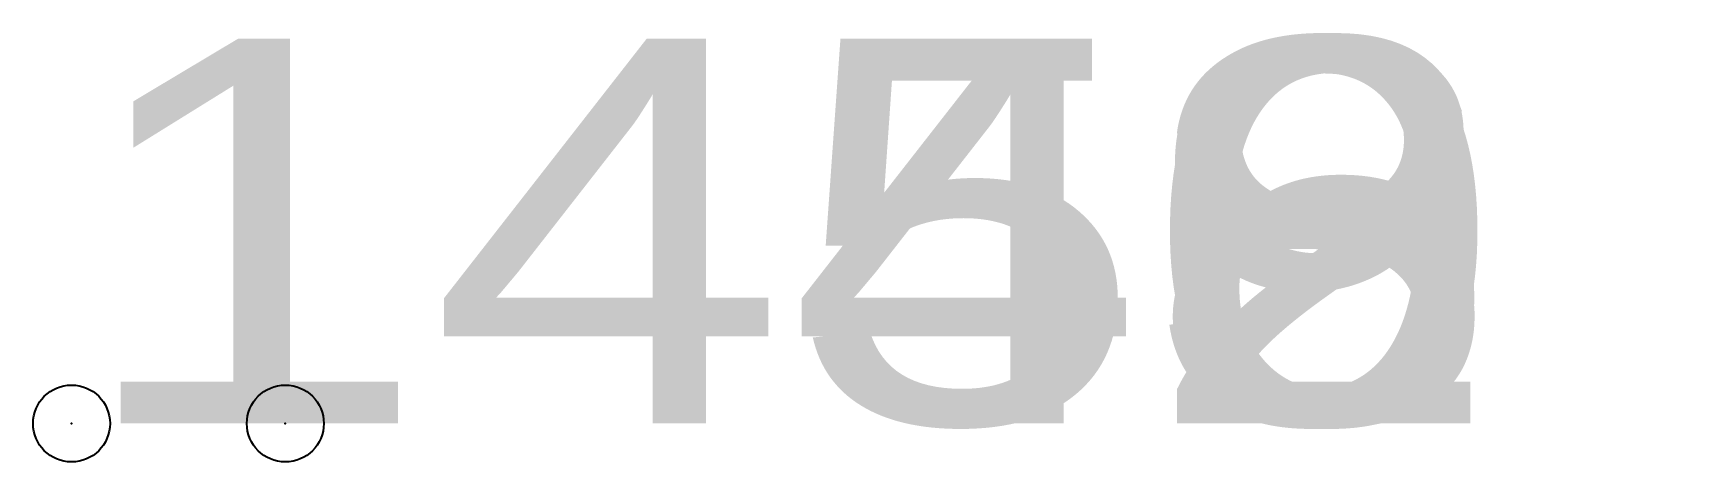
# Model space of a CAD drawing. Header units: metres. Extents: x 549244 to 555620, y 1839739 to 1842785.
# Drawn here: x 553102.82 to 553110.55, y 1840636.82 to 1840638.83 of the extents above; entities that cross this region are included whole.
import ezdxf

# ---------------------------------------------------------------- set-up
doc = ezdxf.new("R2010")
doc.units = ezdxf.units.M
doc.header["$LTSCALE"] = 0.72
doc.header["$PDMODE"] = 32
doc.header["$PDSIZE"] = 0.36
doc.layers.add('12', color=7, linetype='Continuous')
doc.layers.add('7', color=7, linetype='Continuous')

msp = doc.modelspace()

# ---------------------------------------------------------------- texts
at = {"layer": '12', "width": 1.25}
for s, p in [('1442', (553103, 1840637)), ('1443', (553103, 1840637)), ('1446', (553103, 1840637)), ('1448', (553103, 1840637)), ('1449', (553103, 1840637)), ('1450', (553103, 1840637)), ('1452', (553103, 1840637)), ('1453', (553103, 1840637)), ('1456', (553103, 1840637)), ('1458', (553103, 1840637)), ('1459', (553103, 1840637)), ('1460', (553103, 1840637)), ('1461', (553103, 1840637)), ('1462', (553103, 1840637)), ('1463', (553103, 1840637)), ('1464', (553103, 1840637)), ('1465', (553103, 1840637)), ('1466', (553103, 1840637)), ('1467', (553103, 1840637)), ('1468', (553103, 1840637)), ('1469', (553103, 1840637)), ('1470', (553103, 1840637)), ('1472', (553103, 1840637)), ('1473', (553103, 1840637)), ('1476', (553103, 1840637)), ('1478', (553103, 1840637)), ('1479', (553103, 1840637)), ('1480', (553103, 1840637)), ('1481', (553103, 1840637)), ('1482', (553103, 1840637)), ('1483', (553103, 1840637)), ('1484', (553103, 1840637)), ('1485', (553103, 1840637)), ('1486', (553103, 1840637)), ('1487', (553103, 1840637)), ('1488', (553103, 1840637)), ('1489', (553103, 1840637)), ('1490', (553103, 1840637)), ('1491', (553103, 1840637)), ('1492', (553103, 1840637)), ('1493', (553103, 1840637)), ('1494', (553103, 1840637)), ('1495', (553103, 1840637)), ('1496', (553103, 1840637)), ('1497', (553103, 1840637)), ('1498', (553103, 1840637)), ('1499', (553103, 1840637)), ('1500', (553103, 1840637)), ('1501', (553103, 1840637)), ('1502', (553103, 1840637)), ('1503', (553103, 1840637)), ('1504', (553103, 1840637)), ('1505', (553103, 1840637)), ('1506', (553103, 1840637)), ('1507', (553103, 1840637)), ('1508', (553103, 1840637)), ('1509', (553103, 1840637)), ('1510', (553103, 1840637)), ('1512', (553103, 1840637)), ('1513', (553103, 1840637)), ('1516', (553103, 1840637)), ('1518', (553103, 1840637)), ('1519', (553103, 1840637)), ('1520', (553103, 1840637)), ('1521', (553103, 1840637)), ('1522', (553103, 1840637)), ('1523', (553103, 1840637)), ('1524', (553103, 1840637)), ('1525', (553103, 1840637)), ('1526', (553103, 1840637)), ('1527', (553103, 1840637)), ('1528', (553103, 1840637)), ('1529', (553103, 1840637)), ('1530', (553103, 1840637)), ('1531', (553103, 1840637)), ('1532', (553103, 1840637)), ('1533', (553103, 1840637)), ('1534', (553103, 1840637)), ('1535', (553103, 1840637)), ('1536', (553103, 1840637)), ('1537', (553103, 1840637)), ('1538', (553103, 1840637)), ('1539', (553103, 1840637)), ('1540', (553103, 1840637)), ('1542', (553103, 1840637)), ('1543', (553103, 1840637)), ('1546', (553103, 1840637)), ('1548', (553103, 1840637)), ('1549', (553103, 1840637)), ('1550', (553103, 1840637)), ('1552', (553103, 1840637)), ('1553', (553103, 1840637)), ('1442', (553103, 1840637)), ('1443', (553103, 1840637)), ('1446', (553103, 1840637)), ('1448', (553103, 1840637)), ('1449', (553103, 1840637)), ('1450', (553103, 1840637)), ('1452', (553103, 1840637)), ('1453', (553103, 1840637)), ('1456', (553103, 1840637)), ('1458', (553103, 1840637)), ('1459', (553103, 1840637)), ('1460', (553103, 1840637)), ('1461', (553103, 1840637)), ('1462', (553103, 1840637)), ('1463', (553103, 1840637)), ('1464', (553103, 1840637)), ('1465', (553103, 1840637)), ('1466', (553103, 1840637)), ('1467', (553103, 1840637)), ('1468', (553103, 1840637)), ('1469', (553103, 1840637)), ('1470', (553103, 1840637)), ('1472', (553103, 1840637)), ('1473', (553103, 1840637)), ('1476', (553103, 1840637)), ('1478', (553103, 1840637)), ('1479', (553103, 1840637)), ('1480', (553103, 1840637)), ('1481', (553103, 1840637)), ('1482', (553103, 1840637)), ('1483', (553103, 1840637)), ('1484', (553103, 1840637)), ('1485', (553103, 1840637)), ('1486', (553103, 1840637)), ('1487', (553103, 1840637)), ('1488', (553103, 1840637)), ('1489', (553103, 1840637)), ('1490', (553103, 1840637)), ('1491', (553103, 1840637)), ('1492', (553103, 1840637)), ('1493', (553103, 1840637)), ('1494', (553103, 1840637)), ('1495', (553103, 1840637)), ('1496', (553103, 1840637)), ('1497', (553103, 1840637)), ('1498', (553103, 1840637)), ('1499', (553103, 1840637)), ('1500', (553103, 1840637)), ('1501', (553103, 1840637)), ('1502', (553103, 1840637)), ('1503', (553103, 1840637)), ('1504', (553103, 1840637)), ('1505', (553103, 1840637)), ('1506', (553103, 1840637)), ('1507', (553103, 1840637)), ('1508', (553103, 1840637)), ('1509', (553103, 1840637)), ('1510', (553103, 1840637)), ('1512', (553103, 1840637)), ('1513', (553103, 1840637)), ('1516', (553103, 1840637)), ('1518', (553103, 1840637)), ('1519', (553103, 1840637)), ('1520', (553103, 1840637)), ('1521', (553103, 1840637)), ('1522', (553103, 1840637)), ('1523', (553103, 1840637)), ('1524', (553103, 1840637)), ('1525', (553103, 1840637)), ('1526', (553103, 1840637)), ('1527', (553103, 1840637)), ('1528', (553103, 1840637)), ('1529', (553103, 1840637)), ('1530', (553103, 1840637)), ('1531', (553103, 1840637)), ('1532', (553103, 1840637)), ('1533', (553103, 1840637)), ('1534', (553103, 1840637)), ('1535', (553103, 1840637)), ('1536', (553103, 1840637)), ('1537', (553103, 1840637)), ('1538', (553103, 1840637)), ('1539', (553103, 1840637)), ('1540', (553103, 1840637)), ('1542', (553103, 1840637)), ('1543', (553103, 1840637)), ('1546', (553103, 1840637)), ('1548', (553103, 1840637)), ('1549', (553103, 1840637)), ('1550', (553103, 1840637)), ('1552', (553103, 1840637)), ('1553', (553103, 1840637)), ('1444', (553103, 1840637)), ('1445', (553103, 1840637)), ('1447', (553103, 1840637)), ('1451', (553103, 1840637)), ('1454', (553103, 1840637)), ('1455', (553103, 1840637)), ('1457', (553103, 1840637)), ('1471', (553103, 1840637)), ('1474', (553103, 1840637)), ('1475', (553103, 1840637)), ('1477', (553103, 1840637)), ('1511', (553103, 1840637)), ('1514', (553103, 1840637)), ('1515', (553103, 1840637)), ('1517', (553103, 1840637)), ('1541', (553103, 1840637)), ('1544', (553103, 1840637)), ('1545', (553103, 1840637)), ('1547', (553103, 1840637)), ('1551', (553103, 1840637)), ('1444', (553103, 1840637)), ('1445', (553103, 1840637)), ('1447', (553103, 1840637)), ('1451', (553103, 1840637)), ('1454', (553103, 1840637)), ('1455', (553103, 1840637)), ('1457', (553103, 1840637)), ('1471', (553103, 1840637)), ('1474', (553103, 1840637)), ('1475', (553103, 1840637)), ('1477', (553103, 1840637)), ('1511', (553103, 1840637)), ('1514', (553103, 1840637)), ('1515', (553103, 1840637)), ('1517', (553103, 1840637)), ('1541', (553103, 1840637)), ('1544', (553103, 1840637)), ('1545', (553103, 1840637)), ('1547', (553103, 1840637)), ('1551', (553103, 1840637)), ('1441', (553104, 1840637)), ('1441', (553104, 1840637))]:
    msp.add_text(s, height=1.8, dxfattribs=at).set_placement(p)

# ---------------------------------------------------------------- linework, layer by layer
at = {"layer": '7'}
for p in [(553103, 1840637), (553104, 1840637)]:
    msp.add_point(p, dxfattribs=at)

msp.set_redraw_order([(e.dxf.handle, doc.entitydb.next_handle()) for e in msp.query("TEXT MTEXT ATTDEF DIMENSION ARC_DIMENSION")])  # texts and dimensions are drawn at this point

doc.saveas('drawing.dxf')
